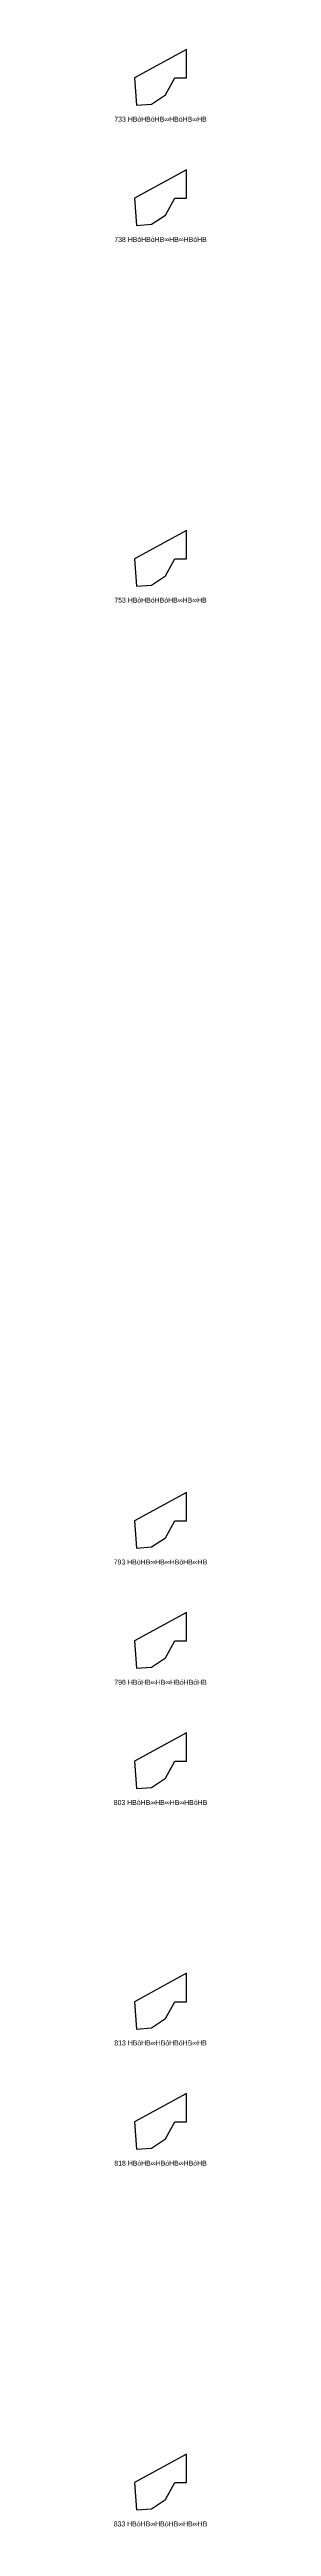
# Model space of a CAD drawing. Header units: millimetres. Extents: x 122552 to 1654769, y -10280102 to 62068.
# Drawn here: x 1316563 to 1337207, y -7468856 to -6919884 of the extents above; entities that cross this region are included whole.
import ezdxf
from ezdxf.enums import TextEntityAlignment as Align

# ---------------------------------------------------------------- set-up
doc = ezdxf.new("R2010")
doc.units = ezdxf.units.MM
doc.styles.add('Arial', font='arial_0.ttf')

msp = doc.modelspace()

# ---------------------------------------------------------------- linework, layer by layer
for points in [[(1330050, -6926172), (1332686, -6926172), (1332686, -6919884), (1321099, -6926172), (1321579, -6932230), (1324867, -6931970), (1328013, -6929925)], [(1330050, -6952821), (1332686, -6952821), (1332686, -6946532), (1321099, -6952821), (1321579, -6958879), (1324867, -6958618), (1328013, -6956573)], [(1330050, -7032767), (1332686, -7032767), (1332686, -7026478), (1321099, -7032767), (1321579, -7038825), (1324867, -7038564), (1328013, -7036519)], [(1330050, -7245956), (1332686, -7245956), (1332686, -7239668), (1321099, -7245956), (1321579, -7252014), (1324867, -7251754), (1328013, -7249709)], [(1330050, -7272605), (1332686, -7272605), (1332686, -7266316), (1321099, -7272605), (1321579, -7278663), (1324867, -7278402), (1328013, -7276357)], [(1330050, -7299253), (1332686, -7299253), (1332686, -7292965), (1321099, -7299253), (1321579, -7305312), (1324867, -7305051), (1328013, -7303006)], [(1330050, -7352551), (1332686, -7352551), (1332686, -7346262), (1321099, -7352551), (1321579, -7358609), (1324867, -7358348), (1328013, -7356303)], [(1330050, -7379199), (1332686, -7379199), (1332686, -7372911), (1321099, -7379199), (1321579, -7385258), (1324867, -7384997), (1328013, -7382952)], [(1330050, -7459145), (1332686, -7459145), (1332686, -7452857), (1321099, -7459145), (1321579, -7465204), (1324867, -7464943), (1328013, -7462898)]]:
    msp.add_lwpolyline(points, close=True)

# ---------------------------------------------------------------- texts
at = {"style": 'Arial'}
for s, p in [('733 HBòHBóHB∞HBóHB∞HB', (1326892, -6935317)), ('738 HBòHBóHB∞HB∞HBóHB', (1326892, -6961966)), ('753 HBòHBóHBóHB∞HB∞HB', (1326892, -7041912)), ('793 HBòHB∞HB∞HBòHB∞HB', (1326892, -7255101)), ('798 HBòHB∞HB∞HBóHBóHB', (1326892, -7281750)), ('803 HBòHB∞HB∞HB∞HBòHB', (1326892, -7308398)), ('813 HBòHB∞HBóHBóHB∞HB', (1326892, -7361696)), ('818 HBòHB∞HBóHB∞HBóHB', (1326892, -7388344)), ('833 HBòHB∞HBòHB∞HB∞HB', (1326892, -7468290))]:
    msp.add_text(s, height=1100, dxfattribs=at).set_placement(p, align=Align.MIDDLE_CENTER)

doc.saveas('drawing.dxf')
